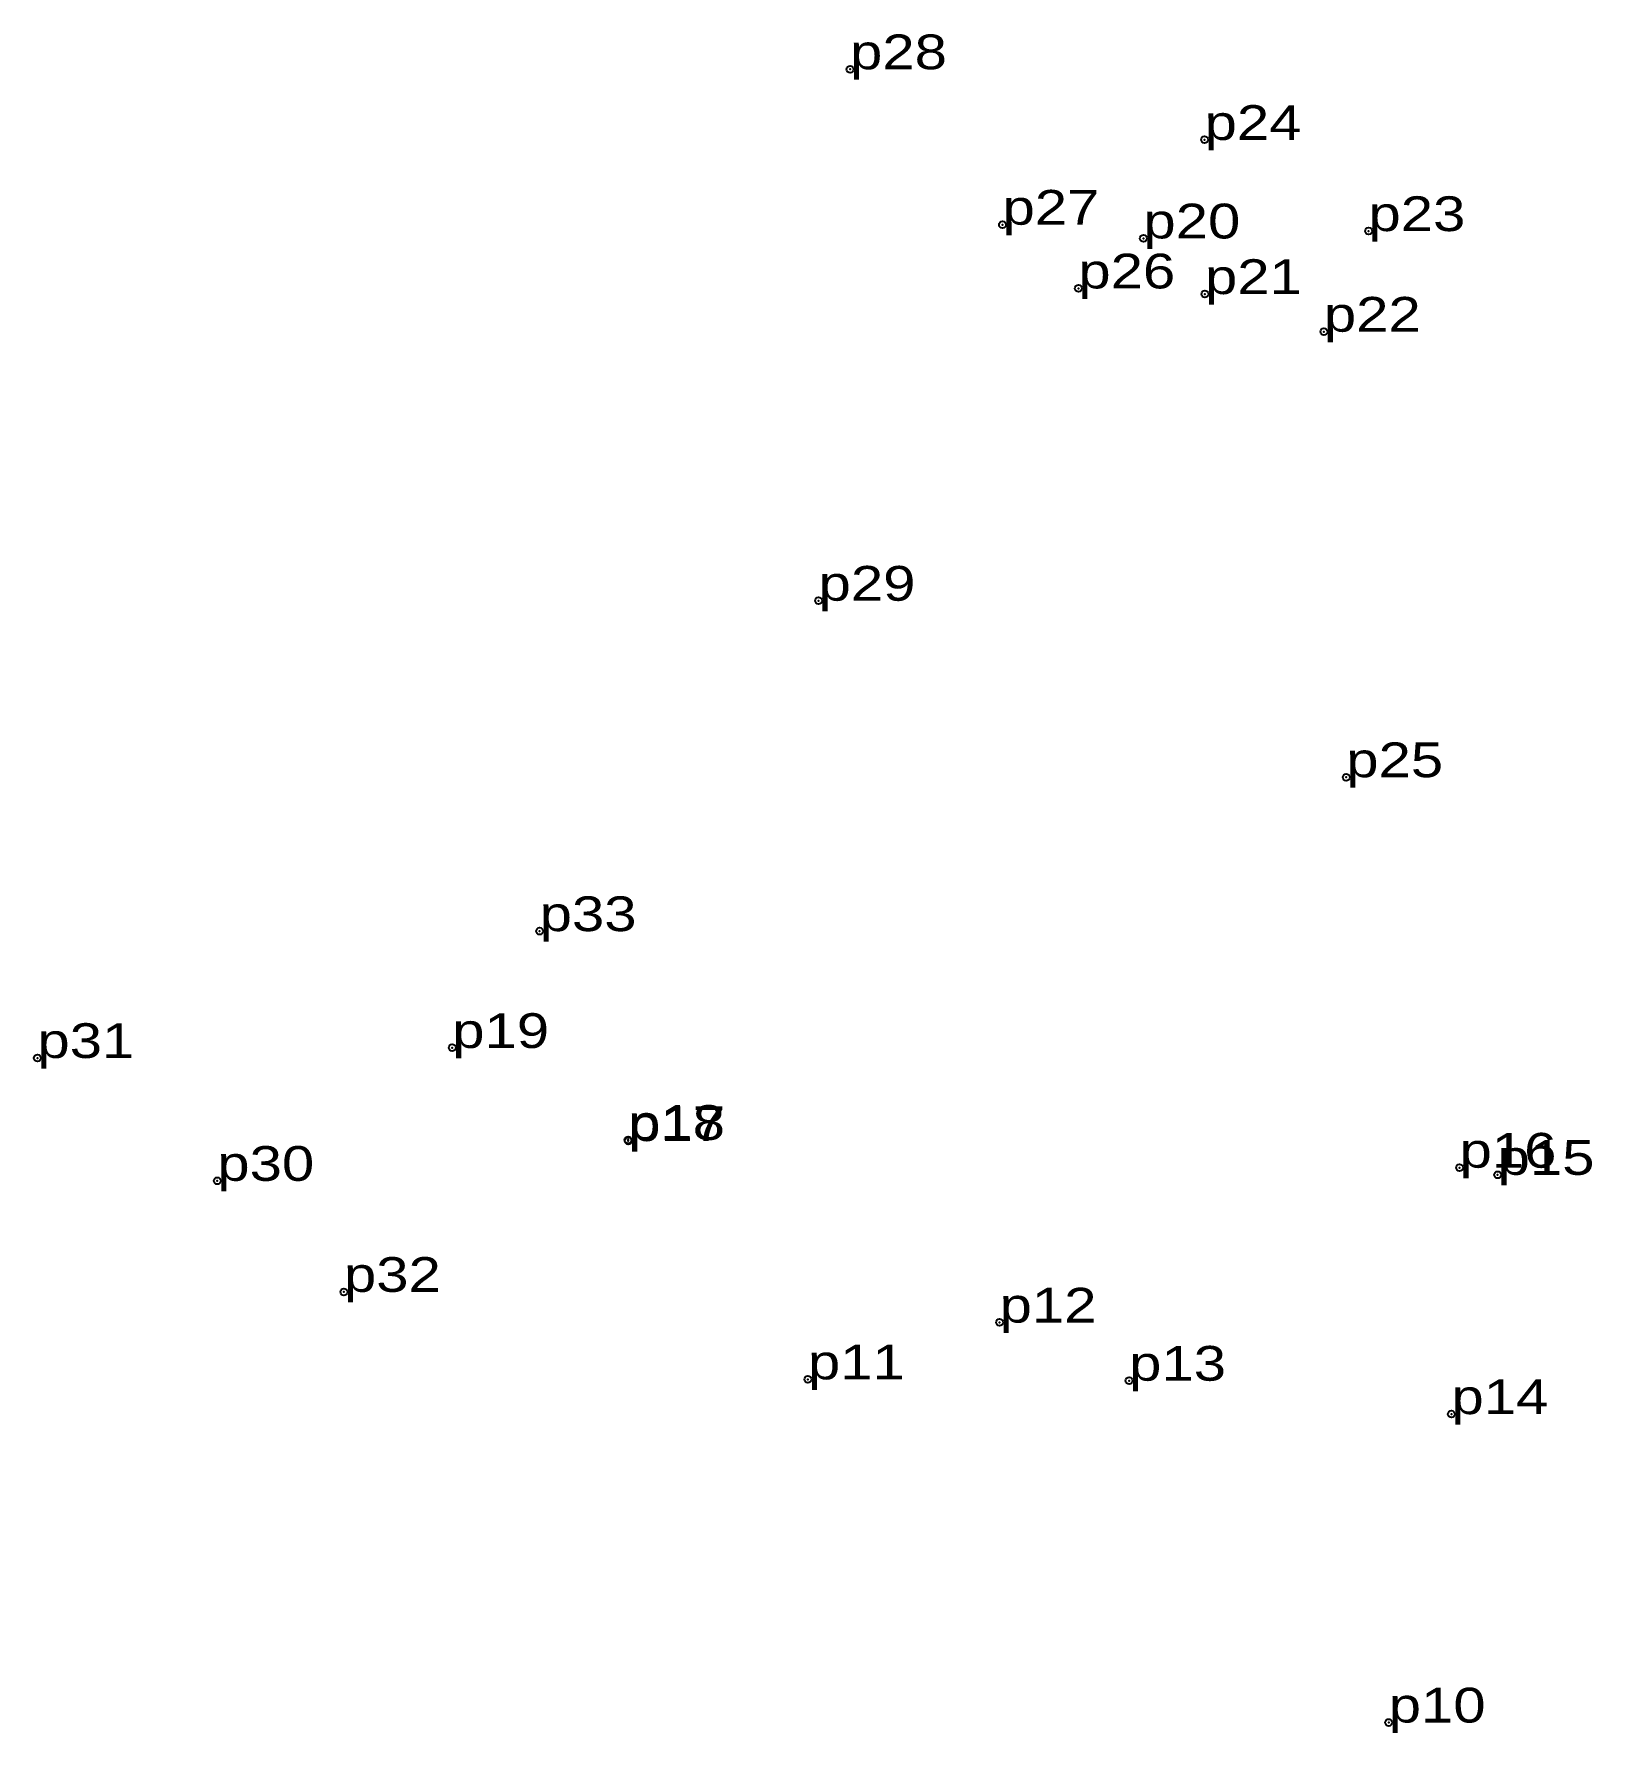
# Model space of a CAD drawing. Header units: metres. Extents: x 1 to 1819946, y -1 to 1851864.
# Drawn here: x 538089.8 to 538170.5, y 1837667 to 1837755 of the extents above; entities that cross this region are included whole.
import ezdxf

# ---------------------------------------------------------------- set-up
doc = ezdxf.new("R2010")
doc.units = ezdxf.units.M
doc.header["$LTSCALE"] = 0.72
doc.header["$PDMODE"] = 32
doc.header["$PDSIZE"] = 0.36
doc.layers.add('12', color=7, linetype='Continuous')
doc.layers.add('7', color=7, linetype='Continuous')

msp = doc.modelspace()

# ---------------------------------------------------------------- texts
at = {"layer": '12', "width": 1.25}
for s, p in [('p28', (538132.04, 1837753.2)), ('p24', (538150.41, 1837749.54)), ('p27', (538139.94, 1837745.15)), ('p20', (538147.24, 1837744.44)), ('p23', (538158.9, 1837744.82)), ('p26', (538143.87, 1837741.85)), ('p21', (538150.43, 1837741.56)), ('p22', (538156.59, 1837739.61)), ('p29', (538130.41, 1837725.68)), ('p25', (538157.75, 1837716.54)), ('p33', (538115.96, 1837708.57)), ('p31', (538089.94, 1837702)), ('p19', (538111.43, 1837702.52)), ('p18', (538120.54, 1837697.76)), ('p17', (538120.55, 1837697.7)), ('p16', (538163.62, 1837696.32)), ('p15', (538165.59, 1837695.95)), ('p30', (538099.26, 1837695.64)), ('p32', (538105.82, 1837689.89)), ('p12', (538139.79, 1837688.3)), ('p11', (538129.86, 1837685.36)), ('p13', (538146.5, 1837685.29)), ('p14', (538163.2, 1837683.56)), ('p10', (538159.95, 1837667.59))]:
    msp.add_text(s, height=1.8, dxfattribs=at).set_placement(p)

# ---------------------------------------------------------------- linework, layer by layer
at = {"layer": '7'}
for p in [(538132.04, 1837753.2), (538150.41, 1837749.55), (538139.94, 1837745.15), (538147.24, 1837744.44), (538158.91, 1837744.82), (538143.87, 1837741.85), (538150.43, 1837741.56), (538156.59, 1837739.61), (538130.41, 1837725.68), (538157.75, 1837716.54), (538115.96, 1837708.57), (538089.94, 1837702), (538111.43, 1837702.53), (538120.54, 1837697.76), (538120.55, 1837697.71), (538163.62, 1837696.32), (538165.59, 1837695.95), (538099.26, 1837695.64), (538105.82, 1837689.89), (538139.79, 1837688.31), (538129.86, 1837685.36), (538146.5, 1837685.29), (538163.2, 1837683.56), (538159.95, 1837667.59)]:
    msp.add_point(p, dxfattribs=at)

msp.set_redraw_order([(e.dxf.handle, doc.entitydb.next_handle()) for e in msp.query("TEXT MTEXT ATTDEF DIMENSION ARC_DIMENSION")])  # texts and dimensions are drawn at this point

doc.saveas('drawing.dxf')
